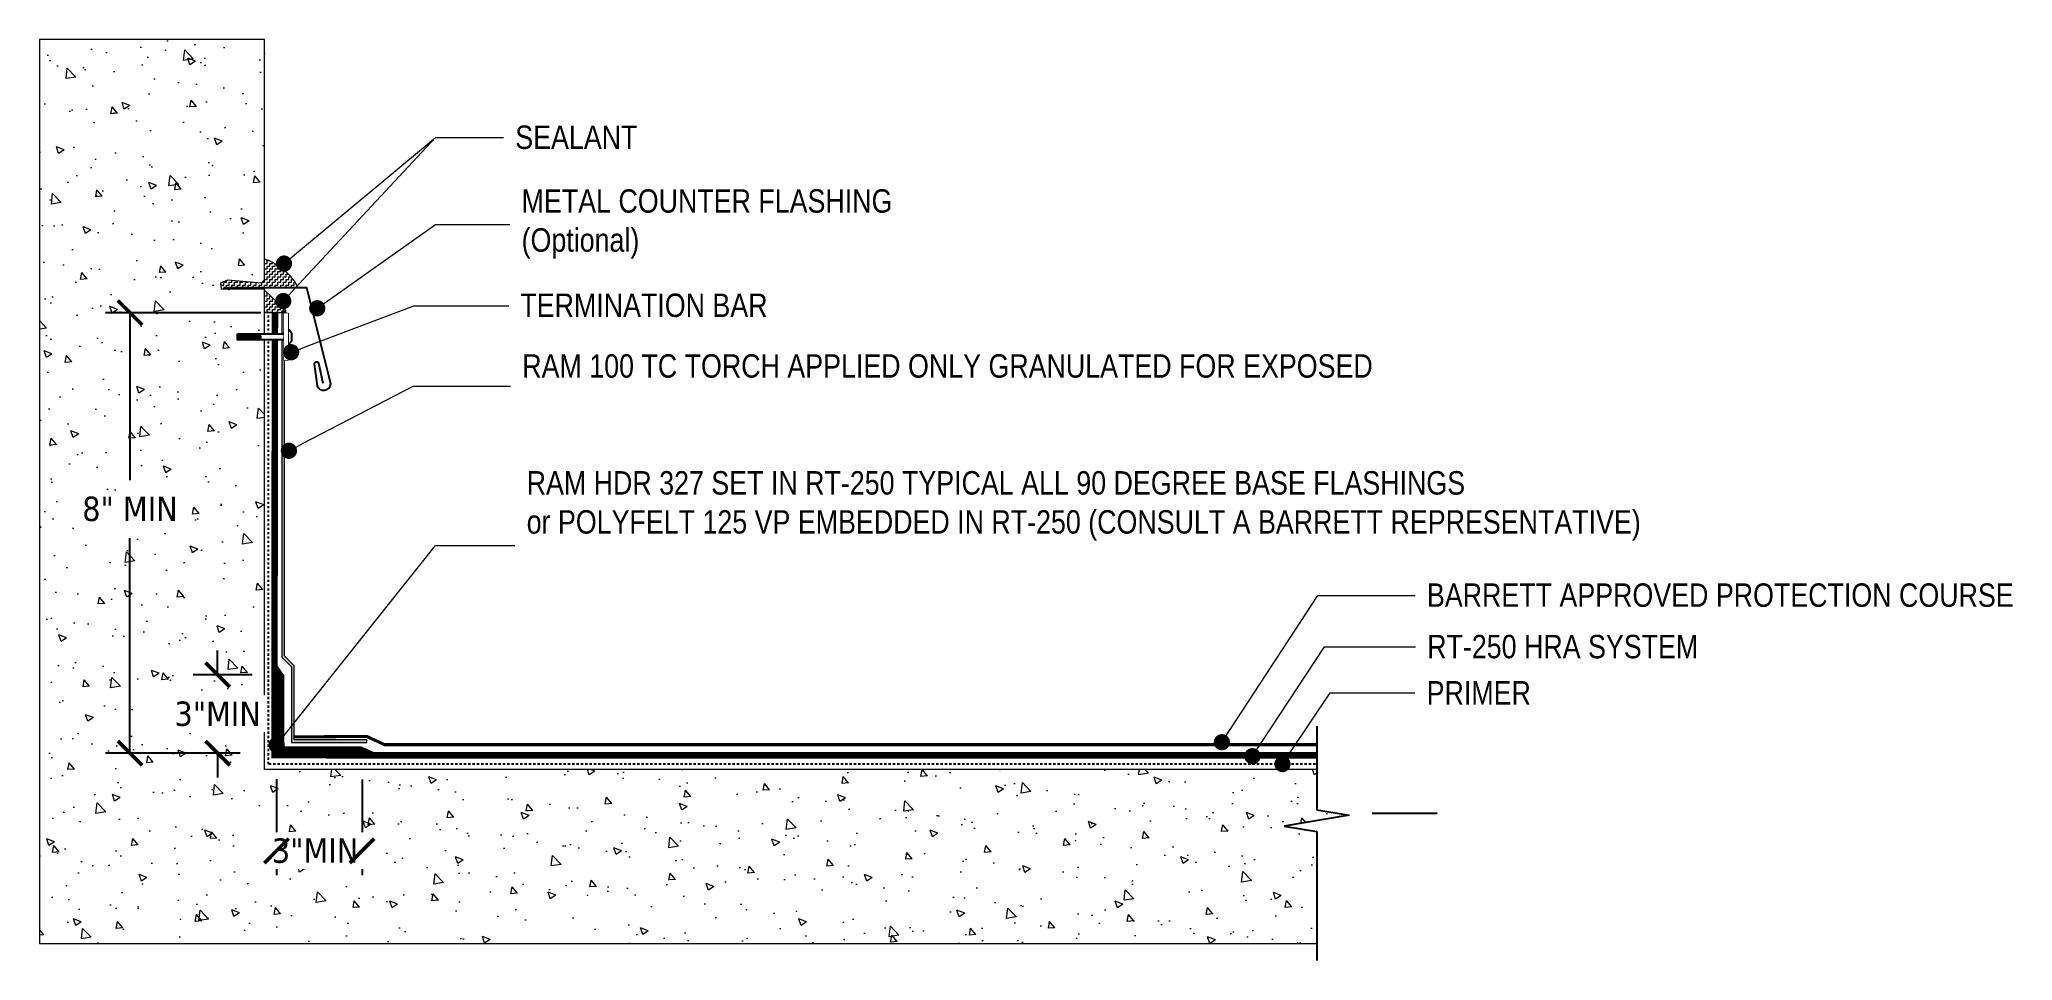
# Model space of a CAD drawing. Header units: inches. Extents: x 0 to 383, y -1 to 42.
# Drawn here: x 0 to 91.1, y -0.8 to 41.7 of the extents above; entities that cross this region are included whole.
import ezdxf
from ezdxf import colors
from ezdxf.entities.mleader import LeaderData, LeaderLine
from ezdxf.math import Vec2, Vec3

# ---------------------------------------------------------------- set-up
doc = ezdxf.new("R2010")
doc.units = ezdxf.units.IN
doc.header["$MEASUREMENT"] = 0
doc.set_wipeout_variables(frame=1)
for name, pattern in [('Dashed - Dense', [0.8, 0.5, -0.3]), ('DASHED2', [0.1875, 0.125, -0.0625]), ('Wipeout_Contour', [39.370079, 0, -39.370079])]:
    doc.linetypes.add(name, pattern=pattern)
for name, color, linetype, lineweight in [('Dimensions', 20, 'Continuous', 0), ('Drainage Mat', 191, 'Continuous', 0), ('Others', 190, 'Continuous', 0), ('RAM HDR 327', 63, 'Continuous', 0), ('Ram Mastic', 191, 'Continuous', 0), ('RT-250 HRA SYSTEM LIQUID', 241, 'Continuous', 0), ('RT-250 HRA SYSTEM MESH', 3, 'Continuous', 0), ('Text', 20, 'Continuous', 0)]:
    doc.layers.add(name, color=color, linetype=linetype, lineweight=lineweight)
doc.layers.add('Fastener', color=94, linetype='Continuous')
doc.layers.add('Primer', color=32, linetype='DASHED2')
doc.layers.add('Metal', color=17, linetype='Continuous', true_color=0x803345)
doc.layers.add('Protection Course', color=99, linetype='Dashed - Dense', lineweight=0, true_color=0x216123)
doc.styles.add('Annotative', font='tahoma.ttf')
doc.styles.get("Standard").update_dxf_attribs({"font": ''})
doc.styles.get('Standard').set_extended_font_data('Arial Narrow')
doc.dimstyles.new('Annotative', dxfattribs={"dimscale": 0, "dimtxt": 0.09375, "dimasz": 0.09375, "dimexe": 0.09375, "dimexo": 0.09375, "dimgap": 0.0625, "dimtad": 0, "dimtih": 1, "dimtoh": 1, "dimlfac": -1, "dimzin": 3, "dimdsep": 46, "dimlunit": 4, "dimtxsty": 'Annotative', "dimblk": 'ARCHTICK', "dimcen": 0.09, "dimclrd": 256, "dimclre": 256, "dimclrt": 256, "dimadec": 0, "dimazin": 2, "dimtfac": 1, "dimtix": 1, "dimtofl": 0, "dimtmove": 1, "dimatfit": 1, "dimldrblk": 'CLOSEDBLANK', "dimfxl": 1, "dimtfill": 1, "dimtolj": 1, "dimtzin": 0, "dimarcsym": 0})
pattern_1 = [(0, (-218.4931, 19.9986), (0.125, 0.125), [0.125, -0.125]), (90, (-218.3681, 19.9986), (-0.125, 0.125), [0.125, -0.125])]

# ---------------------------------------------------------------- blocks, each defined once
blk = doc.blocks.new('zamac')
blk.add_wipeout([(-2.344, 0.117), (-2.266, 0.137), (0, 0.137), (0, -0.137), (-2.266, -0.137), (-2.344, -0.117)])
at = {"color": 0, "linetype": 'Continuous', "ltscale": 1.75}
for points in [[(-2.266, 0.039), (-2.266, 0.137), (-2.344, 0.117), (-2.344, -0.117), (-2.266, -0.137), (-2.266, -0.039)], [(-2.344, -0.039), (-1.25, -0.039), (-1.25, 0.039), (-2.344, 0.039)], [(-2.266, 0.137), (0, 0.137)], [(0, -0.137), (-2.266, -0.137)]]:
    blk.add_lwpolyline(points, dxfattribs=at)
blk.add_lwpolyline([(0, -0.352), (0, 0.352), (0.02, 0.352, -0.236068), (0.051, 0.336), (0.148, 0.206, -0.162278), (0.156, 0.182), (0.156, -0.182, -0.162278), (0.148, -0.206), (0.051, -0.336, -0.236068), (0.02, -0.352)], format="xyb", close=True, dxfattribs=at)
blk = doc.blocks.new('flat term')
at = {"layer": 'Fastener'}
blk.add_blockref('zamac', (476.018, 15.024), dxfattribs=at)
at = {"layer": 'Drainage Mat'}
blk.add_lwpolyline([(476.018, 13.957), (475.831, 13.957), (475.831, 16.118), (476.018, 16.118)], close=True, dxfattribs=at)
blk.add_wipeout([(476.018, 13.957), (475.831, 13.957), (475.831, 16.118), (476.018, 16.118)]).dxf.layer = 'Fastener'
blk = doc.blocks.new('_Dot')
at = {"color": 0, "linetype": 'ByBlock', "lineweight": -2}
blk.add_line((-0.5, 0), (-1, 0), dxfattribs=at)
at = {"color": 0, "linetype": 'ByBlock', "const_width": 0.5}
blk.add_lwpolyline([(-0.25, 0, 1), (0.25, 0, 1)], format="xyb", close=True, dxfattribs=at)
blk = doc.blocks.new('_ArchTick')
at = {"color": 0, "linetype": 'ByBlock', "const_width": 0.15}
blk.add_lwpolyline([(-0.5, -0.5), (0.5, 0.5)], dxfattribs=at)
blk = doc.blocks.new('*D14')
at = {"layer": 'Defpoints', "color": 0, "transparency": 16777216}
for p in [(4.177, 29.099), (11.346, 29.099), (8.223, 8.78)]:
    blk.add_point(p, dxfattribs=at)
at = {"layer": 'Text', "lineweight": -2, "transparency": 16777216}
for p, q in [((10.221, 29.099), (3.052, 29.099)), ((4.177, 29.099), (4.177, 21.377)), ((4.177, 8.78), (4.177, 18.7)), ((7.098, 8.78), (3.052, 8.78))]:
    blk.add_line(p, q, dxfattribs=at)
at = {"layer": 'Text', "lineweight": -2, "transparency": 16777216, "xscale": 1.125, "yscale": 1.125, "zscale": 1.125}
for p, rotation in [((4.177, 29.099), 90), ((4.177, 8.78), 270)]:
    blk.add_blockref('_ArchTick', p, dxfattribs=dict(at, rotation=rotation))
at = {"layer": 'Text', "transparency": 16777216, "insert": (4.177, 20.039), "char_height": 1.125, "attachment_point": 5, "style": 'Annotative', "bg_fill": 3, "box_fill_scale": 1.25, "bg_fill_color": 9, "bg_fill_true_color": 13158600, "bg_fill_transparency": 0}
blk.add_mtext('\\A1;8" MIN', dxfattribs=at)
blk = doc.blocks.new('_ClosedBlank')
at = {"color": 0, "linetype": 'ByBlock', "lineweight": -2}
for p, q in [((-1, 0.17), (0, 0)), ((-1, 0.17), (-1, -0.17)), ((0, 0), (-1, -0.17))]:
    blk.add_line(p, q, dxfattribs=at)
blk = doc.blocks.new('*D15')
at = {"layer": 'Defpoints', "color": 0, "transparency": 16777216}
for p in [(10.935, 12.393), (8.223, 8.78), (10.385, 8.78)]:
    blk.add_point(p, dxfattribs=at)
at = {"layer": 'Dimensions', "lineweight": -2, "transparency": 16777216}
for p, q in [((8.223, 12.393), (8.223, 13.518)), ((9.81, 12.393), (7.098, 12.393)), ((9.26, 8.78), (7.098, 8.78)), ((8.223, 8.78), (8.223, 7.655))]:
    blk.add_line(p, q, dxfattribs=at)
at = {"layer": 'Dimensions', "lineweight": -2, "transparency": 16777216, "xscale": 1.125, "yscale": 1.125, "zscale": 1.125}
for p, rotation in [((8.223, 12.393), 270), ((8.223, 8.78), 90)]:
    blk.add_blockref('_ArchTick', p, dxfattribs=dict(at, rotation=rotation))
at = {"layer": 'Dimensions', "transparency": 16777216, "insert": (8.223, 10.586), "char_height": 1.125, "attachment_point": 5, "style": 'Annotative', "bg_fill": 3, "box_fill_scale": 1.25, "bg_fill_color": 9, "bg_fill_true_color": 13158600, "bg_fill_transparency": 0}
blk.add_mtext('\\A1;3"MIN', dxfattribs=at)
blk = doc.blocks.new('*D16')
at = {"layer": 'Defpoints', "color": 0, "transparency": 16777216}
for p in [(10.942, 8.697), (14.886, 8.685)]:
    blk.add_point(p, dxfattribs=at)
at = {"layer": 'Dimensions', "lineweight": -2, "transparency": 16777216}
for p, q in [((10.942, 7.572), (10.942, 3.147)), ((14.886, 7.56), (14.886, 3.147)), ((10.942, 4.272), (14.886, 4.272))]:
    blk.add_line(p, q, dxfattribs=at)
at = {"layer": 'Dimensions', "transparency": 16777216, "insert": (12.718, 4.272), "char_height": 1.125, "attachment_point": 5, "style": 'Annotative', "bg_fill": 3, "box_fill_scale": 1.25, "bg_fill_color": 9, "bg_fill_true_color": 13158600, "bg_fill_transparency": 0}
blk.add_mtext('\\A1;3"MIN', dxfattribs=at)
at = {"layer": 'Defpoints', "color": 0, "transparency": 16777216}
blk.add_point((14.886, 4.272), dxfattribs=at)
at = {"layer": 'Dimensions', "lineweight": -2, "transparency": 16777216, "xscale": 1.125, "yscale": 1.125, "zscale": 1.125, "rotation": 180}
blk.add_blockref('_ArchTick', (10.942, 4.272), dxfattribs=at)
at = {"layer": 'Dimensions', "lineweight": -2, "transparency": 16777216, "xscale": 1.125, "yscale": 1.125, "zscale": 1.125}
blk.add_blockref('_ArchTick', (14.886, 4.272), dxfattribs=at)

msp = doc.modelspace()

# ---------------------------------------------------------------- hatches: boundary and pattern name
at = {"layer": 'Others'}
h = msp.add_hatch(dxfattribs=at)
h.set_pattern_fill('CONCRETE___STRUCTURAL_0002', color=256, style=0, pattern_type=2)
h.set_pattern_definition([(130, (50.5038, 1.0427), (3.64368, 0.31878), [0.381, -4.191]), (185, (50.5038, 1.0427), (0.70486, 3.82114), [0.3048, -3.3528]), (79.5486, (50.2, 1.016), (-2.93883, 3.50235), [0.3238, -3.5618]), (133.816, (50.5038, 2.0587), (5.4216, 0.84084), [0.5715, -6.2865]), (83.364, (50.052, 1.9886), (-4.7481, 4.9485), [0.4857, -5.3427]), (188.816, (50.504, 2.0587), (-4.7481, 4.9485), [0.4572, -5.0292]), (159, (49.9958, 1.8047), (3.03229, 2.0453), [0.381, -4.191]), (214, (49.9958, 1.8047), (-1.23604, 3.68376), [0.3048, -3.3528]), (108.5486, (49.743, 1.6342), (-4.26833, 1.63845), [0.3238, -3.5618]), (142.5, (50.5038, 1.0427), (-0.061772, 1.6911), [0, -3.31216, 0, -3.4036, 0, -3.3655]), (172.5, (50.5038, 1.0427), (-1.336393, 2.00361), [0, -1.94056, 0, -3.23596, 0, -1.2827]), (212.5, (51.6366, 1.0427), (2.711818, 0.11458), [0, -1.27, 0, -3.9624, 0, -5.2578]), (222.5, (52.1446, 1.0427), (-2.96259, 0.50853), [0, -1.651, 0, -2.63144, 0, -3.7338])])
h.paths.add_polyline_path([(0, 41.702), (0, 0), (61.806, 0), (61.806, 8.03), (10.385, 8.03), (10.385, 30.184), (8.402, 30.183), (8.371, 30.47), (8.695, 30.612), (10.252, 30.47), (10.385, 30.612), (10.385, 41.702)])
at = {"layer": 'Protection Course'}
h = msp.add_hatch(dxfattribs=at)
h.set_pattern_fill('AGGREGAT', color=256, scale=0.3, pattern_type=2)
h.set_pattern_definition([(0, (-218.4931, 19.9986), (0.3, 0.3), [0.03, -0.045, 0.015, -0.045, 0.015, -0.15]), (0, (-218.3431, 20.0286), (0.3, 0.3), [0.015, -0.285]), (0, (-218.4331, 20.0436), (0.3, 0.3), [0.015, -0.03, 0.015, -0.24]), (0, (-218.2831, 20.0586), (0.3, 0.3), [0.03, -0.27]), (0, (-218.2531, 20.0736), (0.3, 0.3), [0.015, -0.285]), (0, (-218.3431, 20.1036), (0.3, 0.3), [0.03, -0.27]), (0, (-218.4931, 20.1186), (0.3, 0.3), [0.015, -0.03, 0.015, -0.075, 0.045, -0.12]), (0, (-218.2831, 20.1486), (0.3, 0.3), [0.03, -0.27]), (0, (-218.4631, 20.1636), (0.3, 0.3), [0.03, -0.015, 0.015, -0.12, 0.015, -0.105]), (0, (-218.4781, 20.1786), (0.3, 0.3), [0.015, -0.285]), (0, (-218.3731, 20.1936), (0.3, 0.3), [0.015, -0.015, 0.015, -0.255]), (0, (-218.4181, 20.2086), (0.3, 0.3), [0.015, -0.285]), (0, (-218.2231, 20.2236), (0.3, 0.3), [0.015, -0.285]), (0, (-218.3581, 20.2386), (0.3, 0.3), [0.015, -0.12, 0.015, -0.15]), (0, (-218.3581, 20.2536), (0.3, 0.3), [0.03, -0.27]), (0, (-218.2981, 20.2686), (0.3, 0.3), [0.03, -0.27]), (0, (-218.4781, 20.2836), (0.3, 0.3), [0.015, -0.18, 0.03, -0.075]), (90, (-218.4931, 20.1336), (-0.3, 0.3), [0.06, -0.06, 0.03, -0.15]), (90, (-218.4781, 20.1336), (-0.3, 0.3), [0.015, -0.105, 0.03, -0.15]), (90, (-218.4631, 20.0586), (-0.3, 0.3), [0.045, -0.255]), (90, (-218.4481, 20.0586), (-0.3, 0.3), [0.03, -0.27]), (90, (-218.4331, 20.0136), (-0.3, 0.3), [0.015, -0.18, 0.015, -0.015, 0.03, -0.045]), (90, (-218.4031, 20.0136), (-0.3, 0.3), [0.015, -0.105, 0.015, -0.165]), (90, (-218.3881, 20.1336), (-0.3, 0.3), [0.03, -0.045, 0.015, -0.015, 0.03, -0.165]), (90, (-218.3731, 20.0736), (-0.3, 0.3), [0.03, -0.165, 0.015, -0.09]), (90, (-218.3581, 20.0136), (-0.3, 0.3), [0.015, -0.015, 0.03, -0.24]), (90, (-218.3281, 20.2086), (-0.3, 0.3), [0.015, -0.285]), (90, (-218.3131, 20.2086), (-0.3, 0.3), [0.03, -0.03, 0.015, -0.015, 0.03, -0.18]), (90, (-218.2981, 20.0736), (-0.3, 0.3), [0.015, -0.015, 0.015, -0.03, 0.015, -0.21]), (90, (-218.2531, 20.1786), (-0.3, 0.3), [0.06, -0.24]), (90, (-218.2381, 20.1486), (-0.3, 0.3), [0.06, -0.045, 0.03, -0.165]), (90, (-218.2231, 20.0286), (-0.3, 0.3), [0.015, -0.045, 0.03, -0.21]), (90, (-218.2081, 20.0586), (-0.3, 0.3), [0.045, -0.255]), (45, (-218.3731, 19.9986), (0, 0.3), [0.021213, -0.40305107]), (45, (-218.2081, 20.0136), (0, 0.3), [0.021213, -0.36062507, 0.021213, -0.021213]), (45, (-218.4031, 20.0286), (0, 0.3), [0.021213, -0.169704, 0.021213, -0.21213407]), (45, (-218.3281, 20.0286), (0, 0.3), [0.021213, -0.33941207, 0.021213, -0.042426]), (45, (-218.3131, 20.0286), (0, 0.3), [0.042426, -0.169704, 0.042426, -0.16970807]), (45, (-218.3881, 20.0586), (0, 0.3), [0.02121, -0.19092, 0.02121, -0.02121, 0.02121, -0.14850407]), (45, (-218.2381, 20.0736), (0, 0.3), [0.021213, -0.021213, 0.021213, -0.36062507]), (45, (-218.4481, 20.0886), (0, 0.3), [0.021213, -0.254556, 0.021213, -0.12728207]), (45, (-218.2081, 20.1186), (0, 0.3), [0.02121, -0.02121, 0.02121, -0.084852, 0.02121, -0.25457207]), (45, (-218.3881, 20.1636), (0, 0.3), [0.021213, -0.40305107]), (45, (-218.4631, 20.1786), (0, 0.3), [0.0424263, -0.38183777]), (45, (-218.4931, 20.2086), (0, 0.3), [0.021213, -0.021213, 0.021213, -0.36062507]), (45, (-218.3281, 20.2536), (0, 0.3), [0.021213, -0.40305107]), (45, (-218.2381, 20.2836), (0, 0.3), [0.021213, -0.40305107]), (135, (-218.3581, 20.0286), (2e-17, 0.3), [0.021213, -0.40305107]), (135, (-218.3431, 20.0286), (2e-17, 0.3), [0.021213, -0.40305107]), (135, (-218.4331, 20.0436), (2e-17, 0.3), [0.021213, -0.084852, 0.042426, -0.27577307]), (135, (-218.4931, 20.0436), (2e-17, 0.3), [0.021213, -0.40305107]), (135, (-218.2981, 20.0886), (2e-17, 0.3), [0.021213, -0.16970562, 0.021213, -0.21213245]), (135, (-218.2831, 20.0886), (2e-17, 0.3), [0.02121, -0.12729, 0.02121, -0.12726, 0.02121, -0.10608407]), (135, (-218.4631, 20.1036), (2e-17, 0.3), [0.021213, -0.40305107]), (135, (-218.2231, 20.1186), (2e-17, 0.3), [0.04242, -0.106065, 0.02121, -0.02121, 0.02121, -0.21214907]), (135, (-218.4181, 20.1636), (2e-17, 0.3), [0.021213, -0.40305107]), (135, (-218.2981, 20.1636), (2e-17, 0.3), [0.0424263, -0.38183777]), (135, (-218.2831, 20.1636), (2e-17, 0.3), [0.021213, -0.40305107]), (135, (-218.3731, 20.1936), (2e-17, 0.3), [0.021213, -0.40305107]), (135, (-218.4631, 20.2386), (2e-17, 0.3), [0.021213, -0.40305107]), (135, (-218.2231, 20.2386), (2e-17, 0.3), [0.021213, -0.40305107]), (26.56505, (-218.4631, 19.9986), (0.3, 1e-10), [0.03354, -0.6372804]), (26.56505, (-218.4931, 20.0286), (0.3, 1e-10), [0.03354, -0.6372804]), (26.56505, (-218.4931, 20.0436), (0.3, 1e-10), [0.03354, -0.6372804]), (26.56505, (-218.4181, 20.0436), (0.3, 1e-10), [0.03354, -0.6372804]), (26.56505, (-218.4331, 20.1036), (0.3, 1e-10), [0.03354, -0.6372804]), (26.56505, (-218.4331, 20.1186), (0.3, 1e-10), [0.03354, -0.6372804]), (26.56505, (-218.3731, 20.1786), (0.3, 1e-10), [0.03354, -0.6372804]), (26.56505, (-218.3581, 20.1936), (0.3, 1e-10), [0.03354, -0.6372804]), (26.56505, (-218.4781, 20.2236), (0.3, 1e-10), [0.03354, -0.6372804]), (26.56505, (-218.3881, 20.2236), (0.3, 1e-10), [0.03354, -0.6372804]), (63.43495, (-218.2381, 19.9986), (2e-11, 0.3), [0.03354, -0.6372804]), (63.43495, (-218.3131, 20.0436), (2e-11, 0.3), [0.03354, -0.6372804]), (63.43495, (-218.3581, 20.0736), (2e-11, 0.3), [0.03354, -0.6372804]), (63.43495, (-218.3131, 20.1186), (2e-11, 0.3), [0.03354, -0.6372804]), (63.43495, (-218.2981, 20.1186), (2e-11, 0.3), [0.03354, -0.6372804]), (63.43495, (-218.4031, 20.1636), (2e-11, 0.3), [0.03354, -0.6372804]), (63.43495, (-218.4331, 20.1786), (2e-11, 0.3), [0.03354, -0.6372804]), (63.43495, (-218.3131, 20.2386), (2e-11, 0.3), [0.03354, -0.6372804]), (63.43495, (-218.4331, 20.2686), (2e-11, 0.3), [0.03354, -0.6372804]), (116.56505, (-218.4781, 20.1786), (-1e-10, 0.3), [0.03354, -0.6372804]), (116.56505, (-218.2981, 20.1786), (-1e-10, 0.3), [0.03354, -0.6372804]), (116.56505, (-218.4931, 20.1936), (-1e-10, 0.3), [0.03354, -0.6372804]), (116.56505, (-218.2531, 20.2386), (-1e-10, 0.3), [0.03354, -0.6372804]), (116.56505, (-218.4481, 20.2536), (-1e-10, 0.3), [0.03354, -0.6372804]), (116.56505, (-218.3881, 20.2686), (-1e-10, 0.3), [0.03354, -0.6372804]), (153.43495, (-218.3731, 19.9986), (-0.3, 1e-10), [0.03354, -0.6372804]), (153.43495, (-218.4331, 20.0286), (-0.3, 1e-10), [0.03354, -0.6372804]), (153.43495, (-218.2231, 20.0436), (-0.3, 1e-10), [0.03354, -0.6372804]), (153.43495, (-218.2531, 20.0736), (-0.3, 1e-10), [0.03354, -0.6372804]), (153.43495, (-218.3731, 20.1036), (-0.3, 1e-10), [0.03354, -0.6372804]), (153.43495, (-218.4481, 20.1186), (-0.3, 1e-10), [0.03354, -0.6372804]), (153.43495, (-218.3581, 20.1186), (-0.3, 1e-10), [0.03354, -0.6372804]), (153.43495, (-218.4031, 20.1486), (-0.3, 1e-10), [0.03354, -0.6372804]), (153.43495, (-218.4031, 20.2236), (-0.3, 1e-10), [0.03354, -0.6372804]), (153.43495, (-218.4931, 20.2836), (-0.3, 1e-10), [0.03354, -0.6372804]), (153.43495, (-218.3131, 20.2836), (-0.3, 1e-10), [0.03354, -0.6372804]), (153.43495, (-218.2831, 20.2836), (-0.3, 1e-10), [0.03354, -0.6372804])])
h.paths.add_polyline_path([(11.188, 13.2), (11.629, 12.76), (11.629, 9.394), (11.632, 9.394), (11.632, 9.271), (15.102, 9.271), (15.102, 9.394), (11.76, 9.394), (11.76, 12.811), (11.307, 13.263), (11.307, 29.174), (11.191, 29.174)])
at = {"layer": 'Ram Mastic'}
h = msp.add_hatch(dxfattribs=at)
h.set_pattern_fill('ZIGZAG', color=256)
h.set_pattern_definition(pattern_1)
edge = h.paths.add_edge_path()
edge.add_arc((9.58, 29.082), 2.627, 26.50142, 72.16471, ccw=False)
edge.add_line((11.931, 30.254), (10.385, 30.254))
edge.add_line((10.385, 30.254), (10.385, 30.184))
edge.add_line((10.385, 30.184), (8.4, 30.198))
edge.add_line((8.4, 30.198), (8.371, 30.47))
edge.add_line((8.371, 30.47), (8.695, 30.612))
edge.add_line((8.695, 30.612), (10.252, 30.47))
edge.add_line((10.252, 30.47), (10.385, 30.612))
edge.add_line((10.385, 30.612), (10.385, 31.582))
h = msp.add_hatch(dxfattribs=at)
h.set_pattern_fill('ZIGZAG', color=256)
h.set_pattern_definition(pattern_1)
h.paths.add_polyline_path([(10.385, 30.134), (11.349, 29.219), (11.349, 29.099), (10.385, 29.099)])

# ---------------------------------------------------------------- linework, layer by layer
at = {"layer": 'Metal', "linetype": 'Continuous'}
msp.add_lwpolyline([(13.094, 25.828), (12.893, 26.765, 0.706239), (12.671, 26.718), (12.819, 25.719, 0.781965), (13.44, 25.811), (12.34, 30.249, -0.003476), (8.502, 30.254)], format="xyb", dxfattribs=at)
at = {"layer": 'Others', "flags": 128}
msp.add_lwpolyline([(0, 41.702), (0, 0), (61.806, 0), (61.806, 8.03), (10.385, 8.03), (10.385, 30.184), (8.402, 30.183), (8.371, 30.47), (8.695, 30.612), (10.252, 30.47), (10.385, 30.612), (10.385, 41.702)], close=True, dxfattribs=at)
at = {"layer": 'Primer', "ltscale": 0.2}
msp.add_lwpolyline([(59.086, 8.276), (10.571, 8.276), (10.571, 29.134)], dxfattribs=at)
at = {"layer": 'Protection Course', "linetype": 'Continuous', "flags": 128}
msp.add_lwpolyline([(11.188, 13.2), (11.629, 12.76), (11.629, 9.394), (11.632, 9.394), (11.632, 9.271), (15.102, 9.271), (15.102, 9.394), (11.76, 9.394), (11.76, 12.811), (11.307, 13.263), (11.307, 29.174), (11.191, 29.174)], close=True, dxfattribs=at)
at = {"layer": 'Protection Course', "linetype": 'Dashed - Dense', "ltscale": 0.2, "const_width": 0.141}
msp.add_lwpolyline([(59.043, 9.171), (15.921, 9.171), (15.117, 9.547), (11.761, 9.532)], dxfattribs=at)
at = {"layer": 'RAM HDR 327', "const_width": 0.08}
msp.add_lwpolyline([(14.898, 8.685), (10.947, 8.685), (10.947, 12.393)], dxfattribs=at)
at = {"layer": 'Ram Mastic', "flags": 128}
msp.add_lwpolyline([(10.385, 31.582, -0.201923), (11.931, 30.254), (10.385, 30.254), (10.385, 30.184), (8.4, 30.198), (8.371, 30.47), (8.695, 30.612), (10.252, 30.47), (10.385, 30.612)], format="xyb", close=True, dxfattribs=at)
msp.add_lwpolyline([(10.385, 30.134), (11.349, 29.219), (11.349, 29.099), (10.385, 29.099)], close=True, dxfattribs=at)
at = {"layer": 'RT-250 HRA SYSTEM LIQUID', "const_width": 0.3}
for points in [[(58.953, 8.679), (15.402, 8.679), (14.814, 8.943), (11.143, 8.939), (11.143, 12.335), (10.845, 12.761), (10.867, 29.099)], [(10.843, 12.763), (10.843, 8.685), (15.975, 8.679)]]:
    msp.add_lwpolyline(points, dxfattribs=at)

# ---------------------------------------------------------------- leaders
at = {"layer": 'Text'}
ml = msp.add_multileader_mtext('Standard', dxfattribs=at)
ml.set_content('\\A1;\\pxql,t0;{\\C256;METAL COUNTER FLASHING\\P(Optional)}', color=256)
ml.set_leader_properties(color=256, lineweight=0)
ml.set_arrow_properties(name='DOT')
ml.build(insert=Vec2(0, 0))
ml.multileader.update_dxf_attribs({"text_left_attachment_type": 2, "text_right_attachment_type": 2, "dogleg_length": 0.36, "arrow_head_size": 0.75, "scale": 12})
ctx = ml.context
ctx.base_point, ctx.scale, ctx.char_height, ctx.arrow_head_size, ctx.landing_gap_size, ctx.plane_origin = Vec3(21.711, 33.174), 12, 1.08, 0.75, 0.54, Vec3(13.295, 26.527)
ctx.left_attachment, ctx.right_attachment = 2, 2
notes = []
notes.append((ctx, [(0, (1, 1, 0), (18.277, 33.174), (1, 0), 3.434, [(0, [(12.82, 29.302)], 0, [])])]))
ctx.mtext.insert, ctx.mtext.flow_direction = Vec3(22.251, 34.792), 5
for ctx, leaders in notes:
    for number, flags, end, landing, length, lines in leaders:
        leader = LeaderData()
        leader.index, (leader.has_last_leader_line, leader.has_dogleg_vector, leader.attachment_direction) = number, flags
        leader.last_leader_point, leader.dogleg_vector, leader.dogleg_length = Vec3(end), Vec3(landing), length
        for number, points, colour, breaks in lines:
            line = LeaderLine()
            line.index, line.vertices, line.color, line.breaks = number, Vec3.list(points), colors.encode_raw_color(colour), breaks
            leader.lines.append(line)
        ctx.leaders.append(leader)

# ---------------------------------------------------------------- next in the draw order: wipeouts: each hides what was drawn before it
at = {"linetype": 'Wipeout_Contour', "ltscale": 2244.315209}
msp.add_wipeout([(69.056, 10.028), (58.946, 10.028), (58.946, 6.168), (60.446, 5.918), (57.446, 5.418), (58.946, 5.168), (58.946, -0.787), (69.056, -0.787)], dxfattribs=at)

# ---------------------------------------------------------------- next in the draw order: linework, layer by layer
at = {"linetype": 'Continuous'}
for p, q in [((58.946, 10.028), (58.946, 6.168)), ((60.446, 5.918), (57.446, 5.418)), ((58.946, 6.168), (60.446, 5.918)), ((57.446, 5.418), (58.946, 5.168)), ((58.946, 5.168), (58.946, -0.787))]:
    msp.add_line(p, q, dxfattribs=at)
at = {"layer": 'Defpoints'}
msp.add_lwpolyline([(61.502, 6.01), (64.502, 6.01)], dxfattribs=at)
at = {"layer": 'RT-250 HRA SYSTEM MESH'}
msp.add_lwpolyline([(58.953, 8.679), (15.402, 8.679), (14.814, 8.943), (11.165, 8.942), (11.14, 12.365), (10.819, 12.788), (10.867, 29.099)], dxfattribs=at)

# ---------------------------------------------------------------- next in the draw order: leaders
at = {"layer": 'Text'}
ml = msp.add_multileader_mtext('Standard', dxfattribs=at)
ml.set_content('BARRETT APPROVED PROTECTION COURSE', color=256)
ml.set_leader_properties(color=256, lineweight=0)
ml.set_arrow_properties(name='DOT')
ml.build(insert=Vec2(0, 0))
ml.multileader.update_dxf_attribs({"text_left_attachment_type": 2, "text_right_attachment_type": 2, "dogleg_length": 0.36, "arrow_head_size": 0.75, "scale": 12})
ctx = ml.context
ctx.base_point, ctx.scale, ctx.char_height, ctx.arrow_head_size, ctx.landing_gap_size, ctx.plane_origin = Vec3(63.491, 16.051), 12, 1.08, 0.75, 0.54, Vec3(60.823, 9.171)
ctx.left_attachment, ctx.right_attachment = 2, 2
notes = []
notes.append((ctx, [(0, (1, 1, 0), (58.991, 16.051), (1, 0), 4.5, [(0, [(54.568, 9.282)], 0, [])])]))
ctx.mtext.insert, ctx.mtext.flow_direction = Vec3(64.031, 16.609), 5
ml = msp.add_multileader_mtext('Standard', dxfattribs=at)
ml.set_content('RT-250 HRA SYSTEM', color=256)
ml.set_leader_properties(color=256, lineweight=0)
ml.set_arrow_properties(name='DOT')
ml.build(insert=Vec2(0, 0))
ml.multileader.update_dxf_attribs({"text_left_attachment_type": 2, "text_right_attachment_type": 2, "dogleg_length": 0.36, "arrow_head_size": 0.75, "scale": 12})
ctx = ml.context
ctx.base_point, ctx.scale, ctx.char_height, ctx.arrow_head_size, ctx.landing_gap_size, ctx.plane_origin = Vec3(63.503, 13.676), 12, 1.08, 0.75, 0.54, Vec3(58.271, 8.637)
ctx.left_attachment, ctx.right_attachment = 2, 2
notes.append((ctx, [(0, (1, 1, 0), (59.304, 13.676), (1, 0), 4.199, [(0, [(55.98, 8.637)], 0, [])])]))
ctx.mtext.insert, ctx.mtext.flow_direction = Vec3(64.043, 14.235), 5
ml = msp.add_multileader_mtext('Standard', dxfattribs=at)
ml.set_content('PRIMER', color=256)
ml.set_leader_properties(color=256, lineweight=0)
ml.set_arrow_properties(name='DOT')
ml.build(insert=Vec2(0, 0))
ml.multileader.update_dxf_attribs({"text_left_attachment_type": 2, "text_right_attachment_type": 2, "dogleg_length": 0.36, "arrow_head_size": 0.75, "scale": 12})
ctx = ml.context
ctx.base_point, ctx.scale, ctx.char_height, ctx.arrow_head_size, ctx.landing_gap_size, ctx.plane_origin = Vec3(63.477, 11.563), 12, 1.08, 0.75, 0.54, Vec3(52.447, 8.276)
ctx.left_attachment, ctx.right_attachment = 2, 2
notes.append((ctx, [(0, (1, 1, 0), (59.566, 11.563), (1, 0), 3.911, [(0, [(57.363, 8.276)], 0, [])])]))
ctx.mtext.insert, ctx.mtext.width, ctx.mtext.flow_direction = Vec3(64.017, 12.103), 21.40126, 5
for ctx, leaders in notes:
    for number, flags, end, landing, length, lines in leaders:
        leader = LeaderData()
        leader.index, (leader.has_last_leader_line, leader.has_dogleg_vector, leader.attachment_direction) = number, flags
        leader.last_leader_point, leader.dogleg_vector, leader.dogleg_length = Vec3(end), Vec3(landing), length
        for number, points, colour, breaks in lines:
            line = LeaderLine()
            line.index, line.vertices, line.color, line.breaks = number, Vec3.list(points), colors.encode_raw_color(colour), breaks
            leader.lines.append(line)
        ctx.leaders.append(leader)

# ---------------------------------------------------------------- next in the draw order: block references
at = {"layer": 'Fastener'}
msp.add_blockref('flat term', (-464.545, 12.956), dxfattribs=at)

# ---------------------------------------------------------------- next in the draw order: leaders
at = {"layer": 'Text'}
ml = msp.add_multileader_mtext('Standard', dxfattribs=at)
ml.set_content('SEALANT', color=256)
ml.set_leader_properties(color=256, lineweight=0)
ml.set_arrow_properties(name='DOT')
ml.build(insert=Vec2(0, 0))
ml.multileader.update_dxf_attribs({"text_left_attachment_type": 2, "text_right_attachment_type": 2, "dogleg_length": 0.36, "arrow_head_size": 0.75, "scale": 12})
ctx = ml.context
ctx.base_point, ctx.scale, ctx.char_height, ctx.arrow_head_size, ctx.landing_gap_size, ctx.plane_origin = Vec3(21.419, 37.174), 12, 1.08, 0.75, 0.54, Vec3(10.921, 30.976)
ctx.left_attachment, ctx.right_attachment = 2, 2
notes = []
notes.append((ctx, [(1, (1, 1, 0), (18.277, 37.174), (1, 0), 3.142, [(0, [(11.285, 31.364)], 0, []), (1, [(11.25, 29.635)], 0, [])])]))
ctx.mtext.insert, ctx.mtext.flow_direction = Vec3(21.959, 37.732), 5
ml = msp.add_multileader_mtext('Standard', dxfattribs=at)
ml.set_content('RAM 100 TC TORCH APPLIED ONLY GRANULATED FOR EXPOSED', color=256)
ml.set_leader_properties(color=256, lineweight=0)
ml.set_arrow_properties(name='DOT')
ml.build(insert=Vec2(0, 0))
ml.multileader.update_dxf_attribs({"text_left_attachment_type": 2, "text_right_attachment_type": 2, "dogleg_length": 0.36, "arrow_head_size": 0.75, "scale": 12})
ctx = ml.context
ctx.base_point, ctx.scale, ctx.char_height, ctx.arrow_head_size, ctx.landing_gap_size, ctx.plane_origin = Vec3(21.741, 25.712), 12, 1.08, 0.75, 0.54, Vec3(11.238, 22.727)
ctx.left_attachment, ctx.right_attachment = 2, 2
notes.append((ctx, [(0, (1, 1, 0), (17.241, 25.712), (1, 0), 4.5, [(0, [(11.511, 22.727)], 0, [])])]))
ctx.mtext.insert, ctx.mtext.width, ctx.mtext.flow_direction = Vec3(22.281, 27.18), 27.06435, 5
for ctx, leaders in notes:
    for number, flags, end, landing, length, lines in leaders:
        leader = LeaderData()
        leader.index, (leader.has_last_leader_line, leader.has_dogleg_vector, leader.attachment_direction) = number, flags
        leader.last_leader_point, leader.dogleg_vector, leader.dogleg_length = Vec3(end), Vec3(landing), length
        for number, points, colour, breaks in lines:
            line = LeaderLine()
            line.index, line.vertices, line.color, line.breaks = number, Vec3.list(points), colors.encode_raw_color(colour), breaks
            leader.lines.append(line)
        ctx.leaders.append(leader)

# ---------------------------------------------------------------- next in the draw order: dimensions: what is measured, and where the dimension line sits
dim = msp.add_linear_dim(base=(4.177, 29.099), p1=(8.223, 8.78), p2=(11.346, 29.099), angle=90, text='8" MIN', dimstyle='Annotative', override={"dimscale": 0}, dxfattribs=at)
dim.commit()
dim.dimension.update_dxf_attribs({"geometry": '*D14', "text_midpoint": (4.177, 20.039), "dimtype": 160})

# ---------------------------------------------------------------- next in the draw order: dimensions: what is measured, and where the dimension line sits
at = {"layer": 'Dimensions'}
dim = msp.add_linear_dim(base=(8.223, 8.78), p1=(10.935, 12.393), p2=(10.385, 8.78), angle=90, text='3"MIN', dimstyle='Annotative', override={"dimscale": 0}, dxfattribs=at)
dim.commit()
dim.dimension.update_dxf_attribs({"geometry": '*D15', "text_midpoint": (8.223, 10.586)})

# ---------------------------------------------------------------- next in the draw order: leaders
at = {"layer": 'Text'}
ml = msp.add_multileader_mtext('Standard', dxfattribs=at)
ml.set_content('TERMINATION BAR', color=256)
ml.set_leader_properties(color=256, lineweight=0)
ml.set_arrow_properties(name='DOT')
ml.build(insert=Vec2(0, 0))
ml.multileader.update_dxf_attribs({"text_left_attachment_type": 2, "text_right_attachment_type": 2, "dogleg_length": 0.36, "arrow_head_size": 0.75, "scale": 12})
ctx = ml.context
ctx.base_point, ctx.scale, ctx.char_height, ctx.arrow_head_size, ctx.landing_gap_size, ctx.plane_origin = Vec3(21.653, 29.421), 12, 1.08, 0.75, 0.54, Vec3(7.522, 28.472)
ctx.left_attachment, ctx.right_attachment = 2, 2
notes = []
notes.append((ctx, [(1, (1, 1, 0), (17.284, 29.421), (1, 0), 4.37, [(0, [(11.614, 27.273)], 0, [])])]))
ctx.mtext.insert, ctx.mtext.flow_direction = Vec3(22.193, 29.98), 5
for ctx, leaders in notes:
    for number, flags, end, landing, length, lines in leaders:
        leader = LeaderData()
        leader.index, (leader.has_last_leader_line, leader.has_dogleg_vector, leader.attachment_direction) = number, flags
        leader.last_leader_point, leader.dogleg_vector, leader.dogleg_length = Vec3(end), Vec3(landing), length
        for number, points, colour, breaks in lines:
            line = LeaderLine()
            line.index, line.vertices, line.color, line.breaks = number, Vec3.list(points), colors.encode_raw_color(colour), breaks
            leader.lines.append(line)
        ctx.leaders.append(leader)

# ---------------------------------------------------------------- next in the draw order: dimensions: what is measured, and where the dimension line sits
at = {"layer": 'Dimensions'}
dim = msp.add_linear_dim(base=(14.886, 4.272), p1=(10.942, 8.697), p2=(14.886, 8.685), text='3"MIN', dimstyle='Annotative', override={"dimscale": 0}, dxfattribs=at)
dim.commit()
dim.dimension.update_dxf_attribs({"geometry": '*D16', "text_midpoint": (12.718, 4.272), "dimtype": 160})

# ---------------------------------------------------------------- next in the draw order: leaders
at = {"layer": 'Text'}
ml = msp.add_multileader_mtext('Standard', dxfattribs=at)
ml.set_content('RAM HDR 327 SET IN RT-250 TYPICAL ALL 90 DEGREE BASE FLASHINGS \\Por POLYFELT 125 VP EMBEDDED IN RT-250 (CONSULT A BARRETT REPRESENTATIVE)', color=256)
ml.set_leader_properties(color=256, lineweight=0)
ml.set_arrow_properties(name='DOT')
ml.build(insert=Vec2(0, 0))
ml.multileader.update_dxf_attribs({"text_left_attachment_type": 2, "text_right_attachment_type": 2, "dogleg_length": 0.36, "arrow_head_size": 0.75, "scale": 12})
ctx = ml.context
ctx.base_point, ctx.scale, ctx.char_height, ctx.arrow_head_size, ctx.landing_gap_size, ctx.plane_origin = Vec3(21.944, 18.351), 12, 1.08, 0.75, 0.54, Vec3(14.461, 9.308)
ctx.left_attachment, ctx.right_attachment = 2, 2
notes = []
notes.append((ctx, [(1, (1, 1, 0), (18.277, 18.351), (1, 0), 3.667, [(0, [(10.947, 9.158)], 0, [])])]))
ctx.mtext.insert, ctx.mtext.width, ctx.mtext.defined_height, ctx.mtext.flow_direction = Vec3(22.484, 21.788), 30.00626, 4.831, 5
for ctx, leaders in notes:
    for number, flags, end, landing, length, lines in leaders:
        leader = LeaderData()
        leader.index, (leader.has_last_leader_line, leader.has_dogleg_vector, leader.attachment_direction) = number, flags
        leader.last_leader_point, leader.dogleg_vector, leader.dogleg_length = Vec3(end), Vec3(landing), length
        for number, points, colour, breaks in lines:
            line = LeaderLine()
            line.index, line.vertices, line.color, line.breaks = number, Vec3.list(points), colors.encode_raw_color(colour), breaks
            leader.lines.append(line)
        ctx.leaders.append(leader)

doc.saveas('drawing.dxf')
